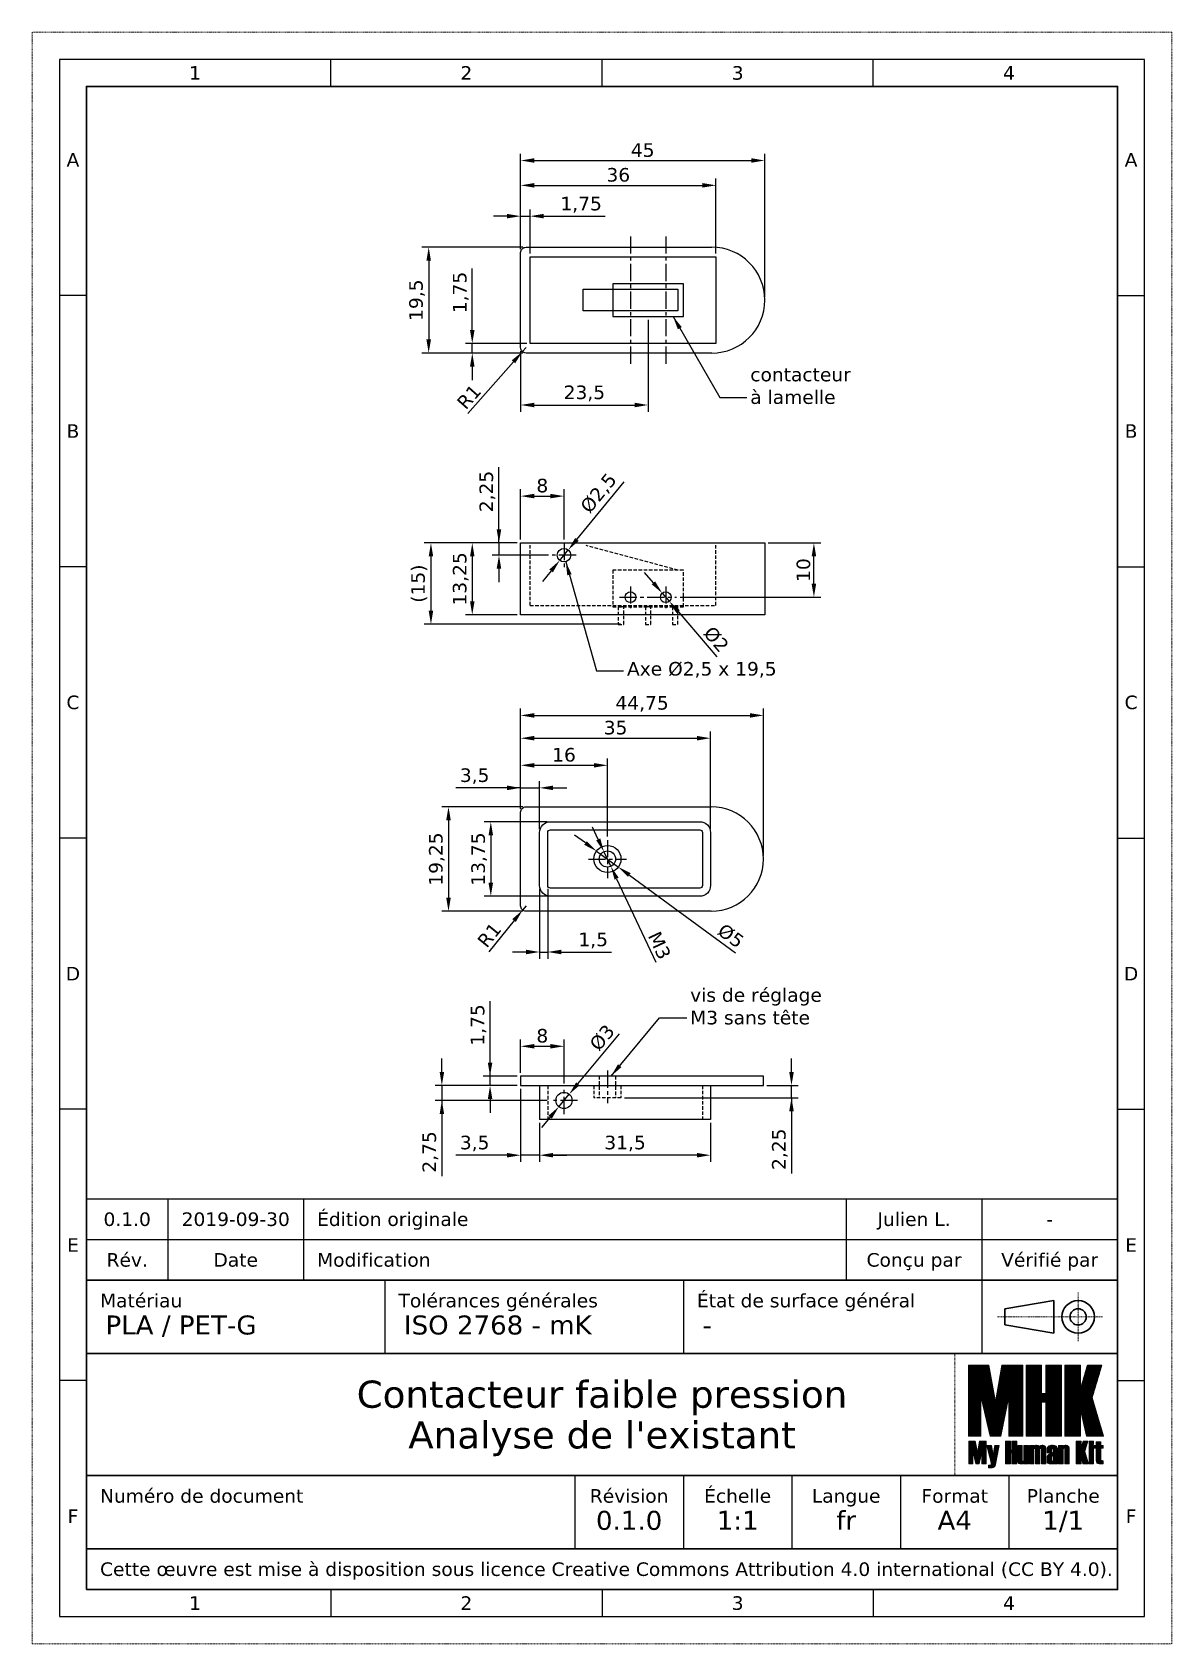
# Model space of a CAD drawing. Header units: millimetres. Extents: x 0 to 210, y 0 to 297.
import ezdxf
from ezdxf.enums import TextEntityAlignment as Align

# ---------------------------------------------------------------- set-up
doc = ezdxf.new("R2010")
doc.units = ezdxf.units.MM
doc.header["$LTSCALE"] = 0.1
for name, pattern in [('AXES', [2, 1.25, -0.25, 0.25, -0.25]), ('CENTER', [50.8, 31.75, -6.35, 6.35, -6.35]), ('HIDDEN', [9.525, 6.35, -3.175]), ('PHANTOM', [2.5, 1.25, -0.25, 0.25, -0.25, 0.25, -0.25])]:
    doc.linetypes.add(name, pattern=pattern)
for name, color, linetype in [('axe', 2, 'CENTER'), ('cache', 6, 'HIDDEN'), ('cotes', 4, 'Continuous')]:
    doc.layers.add(name, color=color, linetype=linetype)
doc.layers.add('traits_axes', color=2, linetype='AXES', lineweight=15)
doc.layers.add('traits_forts', color=4, linetype='Continuous', lineweight=30)
doc.layers.add('traits_fantomes', color=252, linetype='PHANTOM', lineweight=15, plot=False)
doc.styles.add('cotes', font='DejaVuSansMono.ttf')
doc.styles.add('DejaVu Sans', font='DejaVuSans.ttf')
doc.styles.add('DejaVu Sans Mono', font='DejaVuSansMono.ttf')
doc.dimstyles.new('ISO-25', dxfattribs={"dimtxt": 2.5, "dimasz": 2.5, "dimexe": 1.25, "dimexo": 0.625, "dimtad": 1, "dimtxsty": 'cotes', "dimcen": 0, "dimadec": 0, "dimazin": 0, "dimtfac": 1, "dimtmove": 0, "dimatfit": 3, "dimfxl": 1, "dimarcsym": 0})
pattern_1 = [(45, (-13286.8596, 13180.055), (-1.43684098, 1.43684098), [])]

msp = doc.modelspace()

# ---------------------------------------------------------------- texts
at = {"style": 'DejaVu Sans Mono'}
for s, p in [('1', (30, 289.5)), ('2', (80, 289.5)), ('3', (130, 289.5)), ('4', (180, 289.5)), ('A', (7.5, 273.5)), ('A', (202.5, 273.5)), ('B', (7.5, 223.5)), ('B', (202.5, 223.5)), ('C', (7.5, 173.5)), ('C', (202.5, 173.5)), ('D', (7.5, 123.5)), ('D', (202.5, 123.5)), ('E', (7.5, 73.5)), ('E', (202.5, 73.5)), ('F', (7.5, 23.5)), ('F', (202.5, 23.5)), ('1', (30, 7.5)), ('2', (80, 7.5)), ('3', (130, 7.5)), ('4', (180, 7.5))]:
    msp.add_text(s, height=2.5, dxfattribs=at).set_placement(p, align=Align.MIDDLE_CENTER)
for s, height, style, p in [('0.1.0', 2.5, 'DejaVu Sans Mono', (17.5, 77)), ('2019-09-30', 2.5, 'DejaVu Sans Mono', (37.5, 77)), ('Julien L.', 2.5, 'DejaVu Sans', (162.5, 77)), ('-', 2.5, 'DejaVu Sans', (187.5, 77)), ('Rév.', 2.5, 'DejaVu Sans', (17.5, 69.5)), ('Date', 2.5, 'DejaVu Sans', (37.5, 69.5)), ('Conçu par', 2.5, 'DejaVu Sans', (162.5, 69.5)), ('Vérifié par', 2.5, 'DejaVu Sans', (187.5, 69.5)), ('Contacteur faible pression', 5, 'DejaVu Sans', (105, 43.5)), ("Analyse de l'existant", 5, 'DejaVu Sans', (105, 36)), ('Révision', 2.5, 'DejaVu Sans', (110, 26)), ('Échelle', 2.5, 'DejaVu Sans', (130, 26)), ('Langue', 2.5, 'DejaVu Sans', (150, 26)), ('Format', 2.5, 'DejaVu Sans', (170, 26)), ('Planche', 2.5, 'DejaVu Sans', (190, 26)), ('0.1.0', 3.5, 'DejaVu Sans Mono', (110, 21)), ('1:1', 3.5, 'DejaVu Sans Mono', (130, 21)), ('fr', 3.5, 'DejaVu Sans Mono', (150, 21)), ('A4', 3.5, 'DejaVu Sans Mono', (170, 21)), ('1/1', 3.5, 'DejaVu Sans Mono', (190, 21))]:
    msp.add_text(s, height=height, dxfattribs=dict(style=style)).set_placement(p, align=Align.CENTER)
at = {"style": 'DejaVu Sans'}
for s, height, p in [('Édition originale', 2.5, (52.5, 77)), ('Modification', 2.5, (52.5, 69.5)), ('Matériau', 2.5, (12.5, 62)), ('Tolérances générales', 2.5, (67.5, 62)), ('État de surface général', 2.5, (122.5, 62)), ('PLA / PET-G', 3.5, (13.5, 57)), ('ISO 2768 - mK', 3.5, (68.5, 57)), ('-', 3.5, (123.5, 57)), ('Numéro de document', 2.5, (12.5, 26)), ('Cette œuvre est mise à disposition sous licence Creative Commons Attribution 4.0 international (CC BY 4.0).', 2.5, (12.5, 12.5))]:
    msp.add_text(s, height=height, dxfattribs=at).set_placement(p)
at = {"layer": 'cotes', "char_height": 2.5, "attachment_point": 7, "style": 'cotes'}
for s, insert in [('contacteur\\Pà lamelle', (132.328, 228.451)), ('{Axe %%C2,5 x 19,5}', (109.606, 178.039)), ('{vis de réglage\\PM3 sans tête}', (121.246, 114.099))]:
    msp.add_mtext(s, dxfattribs=dict(at, insert=insert))

# ---------------------------------------------------------------- blocks, each defined once
blk = doc.blocks.new('*D1')
at = {"layer": 'cotes', "color": 0, "lineweight": -2}
for p, q in [((90.38, 257.38), (71.81, 257.38)), ((73.06, 254.88), (73.06, 240.38)), ((90.38, 237.88), (71.81, 237.88))]:
    blk.add_line(p, q, dxfattribs=at)
at = {"layer": 'cotes', "color": 0}
for points in [[(73.48, 254.88), (72.64, 254.88), (73.06, 257.38)], [(72.64, 240.38), (73.48, 240.38), (73.06, 237.88)]]:
    blk.add_solid(points, dxfattribs=at)
at = {"layer": 'Defpoints', "color": 0}
for p in [(91, 257.38), (73.06, 237.88), (91, 237.88)]:
    blk.add_point(p, dxfattribs=at)
at = {"layer": 'cotes', "color": 0, "insert": (70.92, 247.62), "char_height": 2.5, "attachment_point": 5, "rotation": 90, "style": 'cotes'}
blk.add_mtext('19,5', dxfattribs=at)
blk = doc.blocks.new('*D2')
at = {"layer": 'cotes', "color": 0, "lineweight": -2}
for p, q in [((90, 257), (90, 274.61)), ((92.5, 273.36), (132.5, 273.36)), ((135, 248.25), (135, 274.61))]:
    blk.add_line(p, q, dxfattribs=at)
at = {"layer": 'cotes', "color": 0}
for points in [[(92.5, 273.78), (92.5, 272.95), (90, 273.36)], [(132.5, 272.95), (132.5, 273.78), (135, 273.36)]]:
    blk.add_solid(points, dxfattribs=at)
at = {"layer": 'Defpoints', "color": 0}
for p in [(135, 273.36), (90, 256.38), (135, 247.62)]:
    blk.add_point(p, dxfattribs=at)
at = {"layer": 'cotes', "color": 0, "insert": (112.5, 275.26), "char_height": 2.5, "attachment_point": 5, "style": 'cotes'}
blk.add_mtext('45', dxfattribs=at)
blk = doc.blocks.new('*D4')
at = {"layer": 'cotes', "color": 0, "lineweight": -2}
for p, q in [((90, 257), (90, 264.35)), ((91.75, 256.25), (91.75, 264.35)), ((87.5, 263.1), (85, 263.1)), ((90, 263.1), (91.75, 263.1)), ((94.25, 263.1), (105.57, 263.1))]:
    blk.add_line(p, q, dxfattribs=at)
at = {"layer": 'cotes', "color": 0}
for points in [[(87.5, 262.69), (87.5, 263.52), (90, 263.1)], [(94.25, 263.52), (94.25, 262.69), (91.75, 263.1)]]:
    blk.add_solid(points, dxfattribs=at)
at = {"layer": 'Defpoints', "color": 0}
for p in [(91.75, 263.1), (90, 256.38), (91.75, 255.62)]:
    blk.add_point(p, dxfattribs=at)
at = {"layer": 'cotes', "color": 0, "insert": (101.16, 265.22), "char_height": 2.5, "attachment_point": 5, "style": 'cotes'}
blk.add_mtext('1,75', dxfattribs=at)
blk = doc.blocks.new('*D5')
at = {"layer": 'cotes', "color": 0, "lineweight": -2}
for p, q in [((81.09, 242.12), (81.09, 253.45)), ((91.12, 239.62), (79.84, 239.62)), ((90.38, 237.88), (79.84, 237.88)), ((81.09, 237.88), (81.09, 239.62)), ((81.09, 235.38), (81.09, 232.88))]:
    blk.add_line(p, q, dxfattribs=at)
at = {"layer": 'cotes', "color": 0}
for points in [[(80.68, 242.12), (81.51, 242.12), (81.09, 239.62)], [(81.51, 235.38), (80.68, 235.38), (81.09, 237.88)]]:
    blk.add_solid(points, dxfattribs=at)
at = {"layer": 'Defpoints', "color": 0}
for p in [(81.09, 239.62), (91, 237.88), (91.75, 239.62)]:
    blk.add_point(p, dxfattribs=at)
at = {"layer": 'cotes', "color": 0, "insert": (78.98, 249.04), "char_height": 2.5, "attachment_point": 5, "rotation": 90, "style": 'cotes'}
blk.add_mtext('1,75', dxfattribs=at)
blk = doc.blocks.new('*D6')
at = {"layer": 'cotes', "color": 0, "lineweight": -2}
for p, q in [((90, 257), (90, 270.03)), ((92.5, 268.78), (123.5, 268.78)), ((126, 256.25), (126, 270.03))]:
    blk.add_line(p, q, dxfattribs=at)
at = {"layer": 'cotes', "color": 0}
for points in [[(92.5, 269.2), (92.5, 268.37), (90, 268.78)], [(123.5, 268.37), (123.5, 269.2), (126, 268.78)]]:
    blk.add_solid(points, dxfattribs=at)
at = {"layer": 'Defpoints', "color": 0}
for p in [(126, 268.78), (90, 256.38), (126, 255.62)]:
    blk.add_point(p, dxfattribs=at)
at = {"layer": 'cotes', "color": 0, "insert": (108, 270.7), "char_height": 2.5, "attachment_point": 5, "style": 'cotes'}
blk.add_mtext('36', dxfattribs=at)
blk = doc.blocks.new('*D7')
at = {"layer": 'cotes', "color": 0, "lineweight": -2}
for p, q in [((113.5, 244), (113.5, 227.05)), ((90, 238.25), (90, 227.05)), ((92.5, 228.3), (111, 228.3))]:
    blk.add_line(p, q, dxfattribs=at)
at = {"layer": 'cotes', "color": 0}
for points in [[(92.5, 228.72), (92.5, 227.88), (90, 228.3)], [(111, 227.88), (111, 228.72), (113.5, 228.3)]]:
    blk.add_solid(points, dxfattribs=at)
at = {"layer": 'Defpoints', "color": 0}
for p in [(113.5, 244.62), (90, 238.88), (113.5, 228.3)]:
    blk.add_point(p, dxfattribs=at)
at = {"layer": 'cotes', "color": 0, "insert": (101.75, 230.44), "char_height": 2.5, "attachment_point": 5, "style": 'cotes'}
blk.add_mtext('23,5', dxfattribs=at)
blk = doc.blocks.new('*D8')
at = {"layer": 'cotes', "color": 0, "lineweight": -2}
for p, q in [((89.38, 202.88), (79.84, 202.88)), ((81.09, 200.38), (81.09, 192.12)), ((89.38, 189.62), (79.84, 189.62))]:
    blk.add_line(p, q, dxfattribs=at)
at = {"layer": 'cotes', "color": 0}
for points in [[(81.51, 200.38), (80.68, 200.38), (81.09, 202.88)], [(80.68, 192.12), (81.51, 192.12), (81.09, 189.62)]]:
    blk.add_solid(points, dxfattribs=at)
at = {"layer": 'Defpoints', "color": 0}
for p in [(90, 202.88), (81.09, 189.62), (90, 189.62)]:
    blk.add_point(p, dxfattribs=at)
at = {"layer": 'cotes', "color": 0, "insert": (78.96, 196.25), "char_height": 2.5, "attachment_point": 5, "rotation": 90, "style": 'cotes'}
blk.add_mtext('13,25', dxfattribs=at)
blk = doc.blocks.new('*D9')
at = {"layer": 'cotes', "color": 0, "lineweight": -2}
for p, q in [((86.01, 202.88), (86.01, 216.85)), ((86.01, 205.38), (86.01, 207.88)), ((89.38, 202.88), (84.76, 202.88)), ((86.01, 202.88), (86.01, 200.62)), ((95.12, 200.62), (84.76, 200.62)), ((86.01, 198.12), (86.01, 195.62))]:
    blk.add_line(p, q, dxfattribs=at)
at = {"layer": 'cotes', "color": 0}
for points in [[(85.59, 205.38), (86.43, 205.38), (86.01, 202.88)], [(86.43, 198.12), (85.59, 198.12), (86.01, 200.62)]]:
    blk.add_solid(points, dxfattribs=at)
at = {"layer": 'Defpoints', "color": 0}
for p in [(90, 202.88), (86.01, 200.62), (95.75, 200.62)]:
    blk.add_point(p, dxfattribs=at)
at = {"layer": 'cotes', "color": 0, "insert": (83.87, 212.36), "char_height": 2.5, "attachment_point": 5, "rotation": 90, "style": 'cotes'}
blk.add_mtext('2,25', dxfattribs=at)
blk = doc.blocks.new('*D10')
at = {"layer": 'cotes', "color": 0, "lineweight": -2}
for p, q in [((90, 203.5), (90, 212.76)), ((92.5, 211.51), (95.5, 211.51)), ((98, 203.5), (98, 212.76))]:
    blk.add_line(p, q, dxfattribs=at)
at = {"layer": 'cotes', "color": 0}
for points in [[(92.5, 211.93), (92.5, 211.1), (90, 211.51)], [(95.5, 211.1), (95.5, 211.93), (98, 211.51)]]:
    blk.add_solid(points, dxfattribs=at)
at = {"layer": 'Defpoints', "color": 0}
for p in [(98, 211.51), (90, 202.88), (98, 202.88)]:
    blk.add_point(p, dxfattribs=at)
at = {"layer": 'cotes', "color": 0, "insert": (94, 213.43), "char_height": 2.5, "attachment_point": 5, "style": 'cotes'}
blk.add_mtext('8', dxfattribs=at)
blk = doc.blocks.new('*D11')
at = {"layer": 'cotes', "color": 0, "lineweight": -2}
for p, q in [((100.37, 203.53), (109.08, 214.17)), ((97.21, 199.66), (98.79, 201.59)), ((95.63, 197.72), (94.04, 195.79))]:
    blk.add_line(p, q, dxfattribs=at)
at = {"layer": 'cotes', "color": 0}
for points in [[(100.05, 203.79), (100.7, 203.26), (98.79, 201.59)], [(95.95, 197.46), (95.3, 197.99), (97.21, 199.66)]]:
    blk.add_solid(points, dxfattribs=at)
at = {"layer": 'Defpoints', "color": 0}
for p in [(97.21, 199.66), (98.79, 201.59)]:
    blk.add_point(p, dxfattribs=at)
at = {"layer": 'cotes', "color": 0, "insert": (104.48, 211.98), "char_height": 2.5, "attachment_point": 5, "rotation": 50.7203, "style": 'cotes'}
blk.add_mtext('%%c2,5', dxfattribs=at)
blk = doc.blocks.new('*D12')
at = {"layer": 'cotes', "color": 0, "lineweight": -2}
for p, q in [((135.62, 202.88), (145.3, 202.88)), ((144.05, 195.38), (144.05, 200.38)), ((119.38, 192.88), (145.3, 192.88))]:
    blk.add_line(p, q, dxfattribs=at)
at = {"layer": 'cotes', "color": 0}
for points in [[(144.47, 200.38), (143.63, 200.38), (144.05, 202.88)], [(143.63, 195.38), (144.47, 195.38), (144.05, 192.88)]]:
    blk.add_solid(points, dxfattribs=at)
at = {"layer": 'Defpoints', "color": 0}
for p in [(135, 202.88), (144.05, 202.88), (118.75, 192.88)]:
    blk.add_point(p, dxfattribs=at)
at = {"layer": 'cotes', "color": 0, "insert": (142.13, 197.88), "char_height": 2.5, "attachment_point": 5, "rotation": 90, "style": 'cotes'}
blk.add_mtext('10', dxfattribs=at)
blk = doc.blocks.new('*D13')
at = {"layer": 'cotes', "color": 0, "lineweight": -2}
for p, q in [((114.47, 195.53), (112.84, 197.43)), ((116.1, 193.63), (117.4, 192.12)), ((119.03, 190.22), (126.18, 181.88))]:
    blk.add_line(p, q, dxfattribs=at)
at = {"layer": 'cotes', "color": 0}
for points in [[(114.15, 195.26), (114.79, 195.8), (116.1, 193.63)], [(119.35, 190.49), (118.71, 189.95), (117.4, 192.12)]]:
    blk.add_solid(points, dxfattribs=at)
at = {"layer": 'Defpoints', "color": 0}
for p in [(116.1, 193.63), (117.4, 192.12)]:
    blk.add_point(p, dxfattribs=at)
at = {"layer": 'cotes', "color": 0, "insert": (126.04, 185.1), "char_height": 2.5, "attachment_point": 5, "rotation": 310.6278, "style": 'cotes'}
blk.add_mtext('%%c2', dxfattribs=at)
blk = doc.blocks.new('*D14')
at = {"layer": 'cotes', "color": 0, "lineweight": -2}
for p, q in [((94.88, 151.5), (83.26, 151.5)), ((84.51, 149), (84.51, 140.25)), ((94.88, 137.75), (83.26, 137.75))]:
    blk.add_line(p, q, dxfattribs=at)
at = {"layer": 'cotes', "color": 0}
for points in [[(84.92, 149), (84.09, 149), (84.51, 151.5)], [(84.09, 140.25), (84.92, 140.25), (84.51, 137.75)]]:
    blk.add_solid(points, dxfattribs=at)
at = {"layer": 'Defpoints', "color": 0}
for p in [(95.5, 151.5), (84.51, 137.75), (95.5, 137.75)]:
    blk.add_point(p, dxfattribs=at)
at = {"layer": 'cotes', "color": 0, "insert": (82.37, 144.62), "char_height": 2.5, "attachment_point": 5, "rotation": 90, "style": 'cotes'}
blk.add_mtext('13,75', dxfattribs=at)
blk = doc.blocks.new('*D15')
at = {"layer": 'cotes', "color": 0, "lineweight": -2}
for p, q in [((90.38, 154.25), (75.46, 154.25)), ((76.71, 151.75), (76.71, 137.5)), ((90.38, 135), (75.46, 135))]:
    blk.add_line(p, q, dxfattribs=at)
at = {"layer": 'cotes', "color": 0}
for points in [[(77.13, 151.75), (76.29, 151.75), (76.71, 154.25)], [(76.29, 137.5), (77.13, 137.5), (76.71, 135)]]:
    blk.add_solid(points, dxfattribs=at)
at = {"layer": 'Defpoints', "color": 0}
for p in [(91, 154.25), (76.71, 135), (91, 135)]:
    blk.add_point(p, dxfattribs=at)
at = {"layer": 'cotes', "color": 0, "insert": (74.57, 144.62), "char_height": 2.5, "attachment_point": 5, "rotation": 90, "style": 'cotes'}
blk.add_mtext('19,25', dxfattribs=at)
blk = doc.blocks.new('*D16')
at = {"layer": 'cotes', "color": 0, "lineweight": -2}
for p, q in [((90, 157.74), (78.06, 157.74)), ((87.5, 157.74), (85, 157.74)), ((90, 153.87), (90, 158.99)), ((90, 157.74), (93.5, 157.74)), ((93.5, 150.12), (93.5, 158.99)), ((96, 157.74), (98.5, 157.74))]:
    blk.add_line(p, q, dxfattribs=at)
at = {"layer": 'cotes', "color": 0}
for points in [[(87.5, 157.32), (87.5, 158.16), (90, 157.74)], [(96, 158.16), (96, 157.32), (93.5, 157.74)]]:
    blk.add_solid(points, dxfattribs=at)
at = {"layer": 'Defpoints', "color": 0}
for p in [(93.5, 157.74), (90, 153.25), (93.5, 149.5)]:
    blk.add_point(p, dxfattribs=at)
at = {"layer": 'cotes', "color": 0, "insert": (81.53, 159.88), "char_height": 2.5, "attachment_point": 5, "style": 'cotes'}
blk.add_mtext('3,5', dxfattribs=at)
blk = doc.blocks.new('*D17')
at = {"layer": 'cotes', "color": 0, "lineweight": -2}
for p, q in [((90, 153.87), (90, 168.14)), ((92.5, 166.89), (122.5, 166.89)), ((125, 150.12), (125, 168.14))]:
    blk.add_line(p, q, dxfattribs=at)
at = {"layer": 'cotes', "color": 0}
for points in [[(92.5, 167.31), (92.5, 166.48), (90, 166.89)], [(122.5, 166.48), (122.5, 167.31), (125, 166.89)]]:
    blk.add_solid(points, dxfattribs=at)
at = {"layer": 'Defpoints', "color": 0}
for p in [(125, 166.89), (90, 153.25), (125, 149.5)]:
    blk.add_point(p, dxfattribs=at)
at = {"layer": 'cotes', "color": 0, "insert": (107.5, 168.82), "char_height": 2.5, "attachment_point": 5, "style": 'cotes'}
blk.add_mtext('35', dxfattribs=at)
blk = doc.blocks.new('*D18')
at = {"layer": 'cotes', "color": 0, "lineweight": -2}
for p, q in [((93.5, 139.12), (93.5, 126.24)), ((95, 139.12), (95, 126.24)), ((91, 127.49), (88.5, 127.49)), ((93.5, 127.49), (95, 127.49)), ((97.5, 127.49), (106.76, 127.49))]:
    blk.add_line(p, q, dxfattribs=at)
at = {"layer": 'cotes', "color": 0}
for points in [[(91, 127.07), (91, 127.91), (93.5, 127.49)], [(97.5, 127.91), (97.5, 127.07), (95, 127.49)]]:
    blk.add_solid(points, dxfattribs=at)
at = {"layer": 'Defpoints', "color": 0}
for p in [(93.5, 139.75), (95, 139.75), (95, 127.49)]:
    blk.add_point(p, dxfattribs=at)
at = {"layer": 'cotes', "color": 0, "insert": (103.38, 129.61), "char_height": 2.5, "attachment_point": 5, "style": 'cotes'}
blk.add_mtext('1,5', dxfattribs=at)
blk = doc.blocks.new('*D19')
at = {"layer": 'cotes', "color": 0, "lineweight": -2}
for p, q in [((90, 153.87), (90, 172.34)), ((134.75, 145.25), (134.75, 172.34)), ((92.5, 171.09), (132.25, 171.09))]:
    blk.add_line(p, q, dxfattribs=at)
at = {"layer": 'cotes', "color": 0}
for points in [[(92.5, 171.51), (92.5, 170.67), (90, 171.09)], [(132.25, 170.67), (132.25, 171.51), (134.75, 171.09)]]:
    blk.add_solid(points, dxfattribs=at)
at = {"layer": 'Defpoints', "color": 0}
for p in [(134.75, 171.09), (90, 153.25), (134.75, 144.62)]:
    blk.add_point(p, dxfattribs=at)
at = {"layer": 'cotes', "color": 0, "insert": (112.38, 173.21), "char_height": 2.5, "attachment_point": 5, "style": 'cotes'}
blk.add_mtext('44,75', dxfattribs=at)
blk = doc.blocks.new('*D20')
at = {"layer": 'cotes', "color": 0, "lineweight": -2}
for p, q in [((90, 153.87), (90, 163.15)), ((92.5, 161.9), (103.5, 161.9)), ((106, 148.75), (106, 163.15))]:
    blk.add_line(p, q, dxfattribs=at)
at = {"layer": 'cotes', "color": 0}
for points in [[(92.5, 162.31), (92.5, 161.48), (90, 161.9)], [(103.5, 161.48), (103.5, 162.31), (106, 161.9)]]:
    blk.add_solid(points, dxfattribs=at)
at = {"layer": 'Defpoints', "color": 0}
for p in [(106, 161.9), (90, 153.25), (106, 148.12)]:
    blk.add_point(p, dxfattribs=at)
at = {"layer": 'cotes', "color": 0, "insert": (98, 163.82), "char_height": 2.5, "attachment_point": 5, "style": 'cotes'}
blk.add_mtext('16', dxfattribs=at)
blk = doc.blocks.new('*D21')
at = {"layer": 'cotes', "color": 0, "lineweight": -2}
for p, q in [((101.96, 147.58), (99.95, 149.05)), ((103.98, 146.1), (108.02, 143.15)), ((110.04, 141.67), (129.61, 127.35))]:
    blk.add_line(p, q, dxfattribs=at)
at = {"layer": 'cotes', "color": 0}
for points in [[(101.72, 147.24), (102.21, 147.91), (103.98, 146.1)], [(110.28, 142.01), (109.79, 141.34), (108.02, 143.15)]]:
    blk.add_solid(points, dxfattribs=at)
at = {"layer": 'Defpoints', "color": 0}
for p in [(103.98, 146.1), (108.02, 143.15)]:
    blk.add_point(p, dxfattribs=at)
at = {"layer": 'cotes', "color": 0, "insert": (128.74, 130.45), "char_height": 2.5, "attachment_point": 5, "rotation": 323.8119, "style": 'cotes'}
blk.add_mtext('%%c5', dxfattribs=at)
blk = doc.blocks.new('*D22')
at = {"layer": 'cotes', "color": 0, "lineweight": -2}
for p, q in [((104.3, 148.25), (103.24, 150.51)), ((105.36, 145.98), (106.64, 143.27)), ((107.7, 141), (114.91, 125.63))]:
    blk.add_line(p, q, dxfattribs=at)
at = {"layer": 'cotes', "color": 0}
for points in [[(103.92, 148.07), (104.68, 148.42), (105.36, 145.98)], [(108.08, 141.18), (107.32, 140.83), (106.64, 143.27)]]:
    blk.add_solid(points, dxfattribs=at)
at = {"layer": 'Defpoints', "color": 0}
for p in [(105.36, 145.98), (106.64, 143.27)]:
    blk.add_point(p, dxfattribs=at)
at = {"layer": 'cotes', "color": 0, "insert": (115.59, 128.7), "char_height": 2.5, "attachment_point": 5, "rotation": 295.1269, "style": 'cotes'}
blk.add_mtext('M3', dxfattribs=at)
blk = doc.blocks.new('*D23')
at = {"layer": 'cotes', "color": 0, "lineweight": -2}
for p, q in [((91, 238.88), (90.34, 238.13)), ((88.68, 236.26), (80.25, 226.74))]:
    blk.add_line(p, q, dxfattribs=at)
at = {"layer": 'cotes', "color": 0}
blk.add_solid([(88.99, 235.98), (88.37, 236.53), (90.34, 238.13)], dxfattribs=at)
at = {"layer": 'Defpoints', "color": 0}
for p in [(90.34, 238.13), (91, 238.88)]:
    blk.add_point(p, dxfattribs=at)
at = {"layer": 'cotes', "color": 0, "insert": (80.47, 229.82), "char_height": 2.5, "attachment_point": 5, "rotation": 48.4647, "style": 'cotes'}
blk.add_mtext('R1', dxfattribs=at)
blk = doc.blocks.new('*D24')
at = {"layer": 'cotes', "color": 0, "lineweight": -2}
for p, q in [((91, 136), (90.37, 135.22)), ((88.79, 133.28), (84.13, 127.55))]:
    blk.add_line(p, q, dxfattribs=at)
at = {"layer": 'cotes', "color": 0}
blk.add_solid([(89.12, 133.02), (88.47, 133.55), (90.37, 135.22)], dxfattribs=at)
at = {"layer": 'Defpoints', "color": 0}
for p in [(90.37, 135.22), (91, 136)]:
    blk.add_point(p, dxfattribs=at)
at = {"layer": 'cotes', "color": 0, "insert": (84.22, 130.63), "char_height": 2.5, "attachment_point": 5, "rotation": 50.921, "style": 'cotes'}
blk.add_mtext('R1', dxfattribs=at)
blk = doc.blocks.new('*D25')
at = {"layer": 'cotes', "color": 0, "lineweight": -2}
for p, q in [((75.49, 105.38), (75.49, 107.88)), ((89.38, 102.88), (74.24, 102.88)), ((75.49, 102.88), (75.49, 100.12)), ((94.88, 100.12), (74.24, 100.12)), ((75.49, 100.12), (75.49, 86.15)), ((75.49, 97.62), (75.49, 95.12))]:
    blk.add_line(p, q, dxfattribs=at)
at = {"layer": 'cotes', "color": 0}
for points in [[(75.08, 105.38), (75.91, 105.38), (75.49, 102.88)], [(75.91, 97.62), (75.08, 97.62), (75.49, 100.12)]]:
    blk.add_solid(points, dxfattribs=at)
at = {"layer": 'Defpoints', "color": 0}
for p in [(90, 102.88), (75.49, 100.12), (95.5, 100.12)]:
    blk.add_point(p, dxfattribs=at)
at = {"layer": 'cotes', "color": 0, "insert": (73.36, 90.64), "char_height": 2.5, "attachment_point": 5, "rotation": 90, "style": 'cotes'}
blk.add_mtext('2,75', dxfattribs=at)
blk = doc.blocks.new('*D26')
at = {"layer": 'cotes', "color": 0, "lineweight": -2}
for p, q in [((84.37, 104.62), (84.37, 118.45)), ((84.37, 107.12), (84.37, 109.62)), ((89.38, 104.62), (83.12, 104.62)), ((84.37, 102.88), (84.37, 104.62)), ((89.38, 102.88), (83.12, 102.88)), ((84.37, 100.38), (84.37, 97.87))]:
    blk.add_line(p, q, dxfattribs=at)
at = {"layer": 'cotes', "color": 0}
for points in [[(83.96, 107.12), (84.79, 107.12), (84.37, 104.62)], [(84.79, 100.38), (83.96, 100.38), (84.37, 102.88)]]:
    blk.add_solid(points, dxfattribs=at)
at = {"layer": 'Defpoints', "color": 0}
for p in [(84.37, 104.62), (90, 104.62), (90, 102.88)]:
    blk.add_point(p, dxfattribs=at)
at = {"layer": 'cotes', "color": 0, "insert": (82.26, 114.04), "char_height": 2.5, "attachment_point": 5, "rotation": 90, "style": 'cotes'}
blk.add_mtext('1,75', dxfattribs=at)
blk = doc.blocks.new('*D27')
at = {"layer": 'cotes', "color": 0, "lineweight": -2}
for p, q in [((90, 105.25), (90, 111.36)), ((92.5, 110.11), (95.5, 110.11)), ((98, 103.25), (98, 111.36))]:
    blk.add_line(p, q, dxfattribs=at)
at = {"layer": 'cotes', "color": 0}
for points in [[(92.5, 110.53), (92.5, 109.7), (90, 110.11)], [(95.5, 109.7), (95.5, 110.53), (98, 110.11)]]:
    blk.add_solid(points, dxfattribs=at)
at = {"layer": 'Defpoints', "color": 0}
for p in [(98, 110.11), (90, 104.62), (98, 102.62)]:
    blk.add_point(p, dxfattribs=at)
at = {"layer": 'cotes', "color": 0, "insert": (94, 112.04), "char_height": 2.5, "attachment_point": 5, "style": 'cotes'}
blk.add_mtext('8', dxfattribs=at)
blk = doc.blocks.new('*D28')
at = {"layer": 'cotes', "color": 0, "lineweight": -2}
for p, q in [((90, 102.25), (90, 88.79)), ((93.5, 96), (93.5, 88.79)), ((87.5, 90.04), (78.06, 90.04)), ((93.5, 90.04), (90, 90.04)), ((96, 90.04), (98.5, 90.04))]:
    blk.add_line(p, q, dxfattribs=at)
at = {"layer": 'cotes', "color": 0}
for points in [[(87.5, 89.62), (87.5, 90.46), (90, 90.04)], [(96, 90.46), (96, 89.62), (93.5, 90.04)]]:
    blk.add_solid(points, dxfattribs=at)
at = {"layer": 'Defpoints', "color": 0}
for p in [(90, 102.88), (93.5, 96.62), (90, 90.04)]:
    blk.add_point(p, dxfattribs=at)
at = {"layer": 'cotes', "color": 0, "insert": (81.53, 92.18), "char_height": 2.5, "attachment_point": 5, "style": 'cotes'}
blk.add_mtext('3,5', dxfattribs=at)
blk = doc.blocks.new('*D29')
at = {"layer": 'cotes', "color": 0, "lineweight": -2}
for p, q in [((93.5, 96), (93.5, 88.79)), ((125, 96), (125, 88.79)), ((122.5, 90.04), (96, 90.04))]:
    blk.add_line(p, q, dxfattribs=at)
at = {"layer": 'cotes', "color": 0}
for points in [[(96, 90.46), (96, 89.62), (93.5, 90.04)], [(122.5, 89.62), (122.5, 90.46), (125, 90.04)]]:
    blk.add_solid(points, dxfattribs=at)
at = {"layer": 'Defpoints', "color": 0}
for p in [(93.5, 96.62), (125, 96.62), (93.5, 90.04)]:
    blk.add_point(p, dxfattribs=at)
at = {"layer": 'cotes', "color": 0, "insert": (109.25, 92.18), "char_height": 2.5, "attachment_point": 5, "style": 'cotes'}
blk.add_mtext('31,5', dxfattribs=at)
blk = doc.blocks.new('*D30')
at = {"layer": 'cotes', "color": 0, "lineweight": -2}
for p, q in [((100.56, 103.2), (108.2, 112.39)), ((97.04, 98.97), (98.96, 101.28)), ((95.44, 97.05), (93.84, 95.13))]:
    blk.add_line(p, q, dxfattribs=at)
at = {"layer": 'cotes', "color": 0}
for points in [[(100.24, 103.47), (100.88, 102.93), (98.96, 101.28)], [(95.76, 96.78), (95.12, 97.32), (97.04, 98.97)]]:
    blk.add_solid(points, dxfattribs=at)
at = {"layer": 'Defpoints', "color": 0}
for p in [(98.96, 101.28), (97.04, 98.97)]:
    blk.add_point(p, dxfattribs=at)
at = {"layer": 'cotes', "color": 0, "insert": (105.04, 111.7), "char_height": 2.5, "attachment_point": 5, "rotation": 50.2523, "style": 'cotes'}
blk.add_mtext('%%c3', dxfattribs=at)
blk = doc.blocks.new('*D31')
at = {"layer": 'cotes', "color": 0, "lineweight": -2}
for p, q in [((139.92, 105.38), (139.92, 107.88)), ((135.38, 102.88), (141.17, 102.88)), ((139.92, 100.62), (139.92, 102.88)), ((109.12, 100.62), (141.17, 100.62)), ((139.92, 100.62), (139.92, 86.65)), ((139.92, 98.12), (139.92, 95.62))]:
    blk.add_line(p, q, dxfattribs=at)
at = {"layer": 'cotes', "color": 0}
for points in [[(139.5, 105.38), (140.34, 105.38), (139.92, 102.88)], [(140.34, 98.12), (139.5, 98.12), (139.92, 100.62)]]:
    blk.add_solid(points, dxfattribs=at)
at = {"layer": 'Defpoints', "color": 0}
for p in [(134.75, 102.88), (139.92, 102.88), (108.5, 100.62)]:
    blk.add_point(p, dxfattribs=at)
at = {"layer": 'cotes', "color": 0, "insert": (137.78, 91.14), "char_height": 2.5, "attachment_point": 5, "rotation": 90, "style": 'cotes'}
blk.add_mtext('2,25', dxfattribs=at)
blk = doc.blocks.new('A$C1864972283')
at = {"lineweight": 0, "true_color": 0xff6b40}
h = blk.add_hatch(dxfattribs=at)
h.set_pattern_fill('ANSI31', color=11, scale=0.64, style=0)
h.set_pattern_definition(pattern_1)
h.paths.add_polyline_path([(-745, 310), (-854, 310), (-854, 623), (-918, 310), (-1002, 310), (-1075, 623), (-1075, 310), (-1171, 310), (-1171, 867), (-1013, 867), (-958, 579), (-909, 867), (-745, 867)])
h.paths.add_polyline_path([(-441, 310), (-563, 310), (-563, 578), (-597, 578), (-597, 310), (-719, 310), (-719, 867), (-597, 867), (-597, 645), (-563, 645), (-563, 867), (-441, 867)])
h.paths.add_polyline_path([(-109, 310), (-244, 310), (-291, 517), (-291, 310), (-413, 310), (-413, 867), (-291, 867), (-291, 682), (-237, 867), (-124, 867), (-199, 613)])
h.paths.add_polyline_path([(-189, 245), (-224, 245), (-224, 270), (-189, 270)])
at = {"lineweight": 0, "true_color": 0x3d6999}
h = blk.add_hatch(dxfattribs=at)
h.set_pattern_fill('ANSI31', color=147, scale=0.64, style=0)
h.set_pattern_definition(pattern_1)
h.paths.add_polyline_path([(-1032, 93), (-1067, 93), (-1067, 192), (-1088, 93), (-1114, 93), (-1138, 192), (-1138, 93), (-1168, 93), (-1168, 270), (-1118, 270), (-1100, 178), (-1085, 270), (-1032, 270)])
h.paths.add_polyline_path([(-792, 93), (-831, 93), (-831, 178), (-842, 178), (-842, 93), (-881, 93), (-881, 270), (-842, 270), (-842, 199), (-831, 199), (-831, 270), (-792, 270)])
h.paths.add_polyline_path([(-506, 119), (-506, 119)])
h.paths.add_polyline_path([(-229, 93), (-272, 93), (-287, 159), (-287, 93), (-326, 93), (-326, 270), (-287, 270), (-287, 211), (-270, 270), (-234, 270), (-258, 189)])
h.paths.add_polyline_path([(-189, 93), (-224, 93), (-224, 237), (-189, 237)])
edge = h.paths.add_edge_path()
edge.add_spline(control_points=[(-958, 93), (-961, 79), (-965, 70), (-969, 67)], knot_values=[0, 0, 0, 0, 1, 1, 1, 1], degree=3, periodic=0)
edge.add_spline(control_points=[(-969, 67), (-974, 64), (-981, 62), (-989, 62)], knot_values=[0, 0, 0, 0, 1, 1, 1, 1], degree=3, periodic=0)
edge.add_line((-931, 237), (-958, 93))
edge.add_line((-989, 62), (-1014, 62))
edge.add_line((-1014, 62), (-1014, 81))
edge.add_spline(control_points=[(-1014, 81), (-1005, 81), (-999, 82), (-997, 83)], knot_values=[0, 0, 0, 0, 1, 1, 1, 1], degree=3, periodic=0)
edge.add_spline(control_points=[(-997, 83), (-995, 84), (-993, 86), (-993, 91)], knot_values=[0, 0, 0, 0, 1, 1, 1, 1], degree=3, periodic=0)
edge.add_spline(control_points=[(-993, 91), (-993, 95), (-998, 119), (-1009, 161)], knot_values=[0, 0, 0, 0, 1, 1, 1, 1], degree=3, periodic=0)
edge.add_line((-1009, 161), (-1027, 237))
edge.add_line((-1027, 237), (-992, 237))
edge.add_line((-992, 237), (-977, 160))
edge.add_line((-977, 160), (-965, 237))
edge.add_line((-965, 237), (-931, 237))
edge = h.paths.add_edge_path()
edge.add_spline(control_points=[(-736, 97), (-741, 93), (-748, 91), (-758, 91)], knot_values=[0, 0, 0, 0, 1, 1, 1, 1], degree=3, periodic=0)
edge.add_spline(control_points=[(-758, 91), (-765, 91), (-771, 92), (-776, 96)], knot_values=[0, 0, 0, 0, 1, 1, 1, 1], degree=3, periodic=0)
edge.add_spline(control_points=[(-776, 96), (-781, 100), (-784, 105), (-784, 110)], knot_values=[0, 0, 0, 0, 1, 1, 1, 1], degree=3, periodic=0)
edge.add_line((-701, 93), (-736, 93))
edge.add_line((-736, 93), (-736, 97))
edge.add_line((-784, 110), (-784, 237))
edge.add_line((-784, 237), (-749, 237))
edge.add_line((-749, 237), (-749, 119))
edge.add_spline(control_points=[(-749, 119), (-749, 115), (-747, 113), (-742, 113)], knot_values=[0, 0, 0, 0, 1, 1, 1, 1], degree=3, periodic=0)
edge.add_spline(control_points=[(-742, 113), (-738, 113), (-736, 115), (-736, 119)], knot_values=[0, 0, 0, 0, 1, 1, 1, 1], degree=3, periodic=0)
edge.add_line((-736, 119), (-736, 237))
edge.add_line((-736, 237), (-701, 237))
edge.add_line((-701, 237), (-701, 93))
edge = h.paths.add_edge_path()
edge.add_spline(control_points=[(-598, 208), (-598, 212), (-600, 214), (-604, 214)], knot_values=[0, 0, 0, 0, 1, 1, 1, 1], degree=3, periodic=0)
edge.add_spline(control_points=[(-604, 214), (-608, 214), (-610, 212), (-610, 208)], knot_values=[0, 0, 0, 0, 1, 1, 1, 1], degree=3, periodic=0)
edge.add_line((-563, 93), (-598, 93))
edge.add_line((-598, 93), (-598, 208))
edge.add_line((-610, 208), (-610, 93))
edge.add_line((-610, 93), (-646, 93))
edge.add_line((-646, 93), (-646, 208))
edge.add_spline(control_points=[(-646, 208), (-646, 212), (-648, 214), (-652, 214)], knot_values=[0, 0, 0, 0, 1, 1, 1, 1], degree=3, periodic=0)
edge.add_spline(control_points=[(-652, 214), (-656, 214), (-658, 212), (-658, 208)], knot_values=[0, 0, 0, 0, 1, 1, 1, 1], degree=3, periodic=0)
edge.add_line((-658, 208), (-658, 93))
edge.add_line((-658, 93), (-693, 93))
edge.add_line((-693, 93), (-693, 237))
edge.add_line((-693, 237), (-658, 237))
edge.add_line((-658, 237), (-658, 231))
edge.add_spline(control_points=[(-658, 231), (-653, 236), (-646, 238), (-636, 238)], knot_values=[0, 0, 0, 0, 1, 1, 1, 1], degree=3, periodic=0)
edge.add_spline(control_points=[(-636, 238), (-628, 238), (-620, 234), (-614, 228)], knot_values=[0, 0, 0, 0, 1, 1, 1, 1], degree=3, periodic=0)
edge.add_spline(control_points=[(-614, 228), (-607, 234), (-599, 238), (-588, 238)], knot_values=[0, 0, 0, 0, 1, 1, 1, 1], degree=3, periodic=0)
edge.add_spline(control_points=[(-588, 238), (-582, 238), (-576, 236), (-571, 232)], knot_values=[0, 0, 0, 0, 1, 1, 1, 1], degree=3, periodic=0)
edge.add_spline(control_points=[(-571, 232), (-566, 228), (-563, 223), (-563, 217)], knot_values=[0, 0, 0, 0, 1, 1, 1, 1], degree=3, periodic=0)
edge.add_line((-563, 217), (-563, 93))
edge = h.paths.add_edge_path()
edge.add_spline(control_points=[(-502, 98), (-505, 93), (-512, 91), (-525, 91)], knot_values=[0, 0, 0, 0, 1, 1, 1, 1], degree=3, periodic=0)
edge.add_spline(control_points=[(-525, 91), (-544, 91), (-554, 98), (-554, 113)], knot_values=[0, 0, 0, 0, 1, 1, 1, 1], degree=3, periodic=0)
edge.add_line((-471, 93), (-502, 93))
edge.add_line((-502, 93), (-502, 98))
edge.add_line((-554, 113), (-554, 142))
edge.add_spline(control_points=[(-554, 142), (-554, 148), (-552, 154), (-547, 159)], knot_values=[0, 0, 0, 0, 1, 1, 1, 1], degree=3, periodic=0)
edge.add_spline(control_points=[(-547, 159), (-542, 164), (-533, 170), (-519, 177)], knot_values=[0, 0, 0, 0, 1, 1, 1, 1], degree=3, periodic=0)
edge.add_spline(control_points=[(-519, 177), (-510, 181), (-506, 184), (-506, 187)], knot_values=[0, 0, 0, 0, 1, 1, 1, 1], degree=3, periodic=0)
edge.add_line((-506, 187), (-506, 208))
edge.add_spline(control_points=[(-506, 208), (-506, 213), (-508, 215), (-512, 215)], knot_values=[0, 0, 0, 0, 1, 1, 1, 1], degree=3, periodic=0)
edge.add_spline(control_points=[(-512, 215), (-517, 215), (-519, 209), (-519, 198)], knot_values=[0, 0, 0, 0, 1, 1, 1, 1], degree=3, periodic=0)
edge.add_spline(control_points=[(-519, 198), (-519, 196), (-519, 193), (-519, 189)], knot_values=[0, 0, 0, 0, 1, 1, 1, 1], degree=3, periodic=0)
edge.add_spline(control_points=[(-519, 189), (-519, 185), (-519, 182), (-519, 180)], knot_values=[0, 0, 0, 0, 1, 1, 1, 1], degree=3, periodic=0)
edge.add_line((-519, 180), (-553, 180))
edge.add_line((-553, 180), (-553, 208))
edge.add_spline(control_points=[(-553, 208), (-553, 228), (-539, 238), (-510, 238)], knot_values=[0, 0, 0, 0, 1, 1, 1, 1], degree=3, periodic=0)
edge.add_spline(control_points=[(-510, 238), (-484, 238), (-471, 227), (-471, 207)], knot_values=[0, 0, 0, 0, 1, 1, 1, 1], degree=3, periodic=0)
edge.add_line((-471, 207), (-471, 93))
edge = h.paths.add_edge_path()
edge.add_spline(control_points=[(-506, 157), (-514, 155), (-519, 151), (-519, 146)], knot_values=[0, 0, 0, 0, 1, 1, 1, 1], degree=3, periodic=0)
edge.add_line((-506, 119), (-506, 157))
edge.add_spline(control_points=[(-512, 113), (-508, 113), (-506, 115), (-506, 119)], knot_values=[0, 0, 0, 0, 1, 1, 1, 1], degree=3, periodic=0)
edge.add_spline(control_points=[(-519, 119), (-519, 115), (-516, 113), (-512, 113)], knot_values=[0, 0, 0, 0, 1, 1, 1, 1], degree=3, periodic=0)
edge.add_line((-519, 146), (-519, 119))
edge = h.paths.add_edge_path()
edge.add_spline(control_points=[(-415, 208), (-415, 213), (-417, 215), (-421, 215)], knot_values=[0, 0, 0, 0, 1, 1, 1, 1], degree=3, periodic=0)
edge.add_spline(control_points=[(-421, 215), (-425, 215), (-427, 213), (-427, 208)], knot_values=[0, 0, 0, 0, 1, 1, 1, 1], degree=3, periodic=0)
edge.add_line((-380, 93), (-415, 93))
edge.add_line((-415, 93), (-415, 208))
edge.add_line((-427, 208), (-427, 93))
edge.add_line((-427, 93), (-463, 93))
edge.add_line((-463, 93), (-463, 237))
edge.add_line((-463, 237), (-427, 237))
edge.add_line((-427, 237), (-427, 232))
edge.add_spline(control_points=[(-427, 232), (-423, 236), (-415, 238), (-405, 238)], knot_values=[0, 0, 0, 0, 1, 1, 1, 1], degree=3, periodic=0)
edge.add_spline(control_points=[(-405, 238), (-399, 238), (-393, 236), (-388, 232)], knot_values=[0, 0, 0, 0, 1, 1, 1, 1], degree=3, periodic=0)
edge.add_spline(control_points=[(-388, 232), (-382, 229), (-380, 224), (-380, 217)], knot_values=[0, 0, 0, 0, 1, 1, 1, 1], degree=3, periodic=0)
edge.add_line((-380, 217), (-380, 93))
edge = h.paths.add_edge_path()
edge.add_spline(control_points=[(-134, 93), (-150, 93), (-160, 95), (-163, 100)], knot_values=[0, 0, 0, 0, 1, 1, 1, 1], degree=3, periodic=0)
edge.add_spline(control_points=[(-163, 100), (-166, 104), (-167, 114), (-167, 127)], knot_values=[0, 0, 0, 0, 1, 1, 1, 1], degree=3, periodic=0)
edge.add_line((-112, 93), (-134, 93))
edge.add_line((-167, 127), (-167, 215))
edge.add_line((-167, 215), (-183, 215))
edge.add_line((-183, 215), (-183, 237))
edge.add_line((-183, 237), (-167, 237))
edge.add_line((-167, 237), (-167, 266))
edge.add_line((-167, 266), (-132, 266))
edge.add_line((-132, 266), (-132, 237))
edge.add_line((-132, 237), (-113, 237))
edge.add_line((-113, 237), (-113, 215))
edge.add_line((-113, 215), (-132, 215))
edge.add_line((-132, 215), (-132, 128))
edge.add_spline(control_points=[(-132, 128), (-132, 123), (-131, 121), (-128, 119)], knot_values=[0, 0, 0, 0, 1, 1, 1, 1], degree=3, periodic=0)
edge.add_spline(control_points=[(-128, 119), (-126, 118), (-120, 117), (-112, 117)], knot_values=[0, 0, 0, 0, 1, 1, 1, 1], degree=3, periodic=0)
edge.add_line((-112, 117), (-112, 93))
at = {"color": 11, "lineweight": 0, "true_color": 0xff6b40}
for points in [[(-745, 310), (-854, 310), (-854, 623), (-918, 310), (-1002, 310), (-1075, 623), (-1075, 310), (-1171, 310), (-1171, 867), (-1013, 867), (-958, 579), (-909, 867), (-745, 867)], [(-441, 310), (-563, 310), (-563, 578), (-597, 578), (-597, 310), (-719, 310), (-719, 867), (-597, 867), (-597, 645), (-563, 645), (-563, 867), (-441, 867)], [(-109, 310), (-244, 310), (-291, 517), (-291, 310), (-413, 310), (-413, 867), (-291, 867), (-291, 682), (-237, 867), (-124, 867), (-199, 613)], [(-189, 245), (-224, 245), (-224, 270), (-189, 270)]]:
    blk.add_lwpolyline(points, close=True, dxfattribs=at)
at = {"color": 147, "lineweight": 0, "true_color": 0x3d6999}
for points in [[(-1032, 93), (-1067, 93), (-1067, 192), (-1088, 93), (-1114, 93), (-1138, 192), (-1138, 93), (-1168, 93), (-1168, 270), (-1118, 270), (-1100, 178), (-1085, 270), (-1032, 270)], [(-792, 93), (-831, 93), (-831, 178), (-842, 178), (-842, 93), (-881, 93), (-881, 270), (-842, 270), (-842, 199), (-831, 199), (-831, 270), (-792, 270)], [(-229, 93), (-272, 93), (-287, 159), (-287, 93), (-326, 93), (-326, 270), (-287, 270), (-287, 211), (-270, 270), (-234, 270), (-258, 189)], [(-189, 93), (-224, 93), (-224, 237), (-189, 237)], [(-506, 119), (-506, 119)]]:
    blk.add_lwpolyline(points, close=True, dxfattribs=at)
for points in [[(-167, 127), (-167, 215), (-183, 215), (-183, 237), (-167, 237), (-167, 266), (-132, 266), (-132, 237), (-113, 237), (-113, 215), (-132, 215), (-132, 128)], [(-1009, 161), (-1027, 237), (-992, 237), (-977, 160), (-965, 237), (-931, 237)], [(-931, 237), (-958, 93)], [(-784, 110), (-784, 237), (-749, 237), (-749, 119)], [(-736, 119), (-736, 237), (-701, 237), (-701, 93)], [(-658, 208), (-658, 93), (-693, 93), (-693, 237), (-658, 237), (-658, 231)], [(-610, 208), (-610, 93), (-646, 93), (-646, 208)], [(-563, 93), (-598, 93), (-598, 208)], [(-563, 217), (-563, 93)], [(-554, 113), (-554, 142)], [(-519, 180), (-553, 180), (-553, 208)], [(-519, 146), (-519, 119)], [(-506, 187), (-506, 208)], [(-506, 119), (-506, 157)], [(-471, 207), (-471, 93)], [(-427, 208), (-427, 93), (-463, 93), (-463, 237), (-427, 237), (-427, 232)], [(-380, 93), (-415, 93), (-415, 208)], [(-380, 217), (-380, 93)], [(-989, 62), (-1014, 62), (-1014, 81)], [(-701, 93), (-736, 93), (-736, 97)], [(-471, 93), (-502, 93), (-502, 98)], [(-112, 93), (-134, 93)], [(-112, 117), (-112, 93)]]:
    blk.add_lwpolyline(points, dxfattribs=at)
for points in [[(-993, 91), (-993, 95), (-998, 119), (-1009, 161)], [(-658, 231), (-653, 236), (-646, 238), (-636, 238)], [(-652, 214), (-656, 214), (-658, 212), (-658, 208)], [(-646, 208), (-646, 212), (-648, 214), (-652, 214)], [(-636, 238), (-628, 238), (-620, 234), (-614, 228)], [(-614, 228), (-607, 234), (-599, 238), (-588, 238)], [(-604, 214), (-608, 214), (-610, 212), (-610, 208)], [(-598, 208), (-598, 212), (-600, 214), (-604, 214)], [(-588, 238), (-582, 238), (-576, 236), (-571, 232)], [(-571, 232), (-566, 228), (-563, 223), (-563, 217)], [(-554, 142), (-554, 148), (-552, 154), (-547, 159)], [(-553, 208), (-553, 228), (-539, 238), (-510, 238)], [(-547, 159), (-542, 164), (-533, 170), (-519, 177)], [(-512, 215), (-517, 215), (-519, 209), (-519, 198)], [(-519, 198), (-519, 196), (-519, 193), (-519, 189)], [(-519, 189), (-519, 185), (-519, 182), (-519, 180)], [(-519, 177), (-510, 181), (-506, 184), (-506, 187)], [(-506, 157), (-514, 155), (-519, 151), (-519, 146)], [(-506, 208), (-506, 213), (-508, 215), (-512, 215)], [(-510, 238), (-484, 238), (-471, 227), (-471, 207)], [(-427, 232), (-423, 236), (-415, 238), (-405, 238)], [(-421, 215), (-425, 215), (-427, 213), (-427, 208)], [(-415, 208), (-415, 213), (-417, 215), (-421, 215)], [(-405, 238), (-399, 238), (-393, 236), (-388, 232)], [(-388, 232), (-382, 229), (-380, 224), (-380, 217)], [(-163, 100), (-166, 104), (-167, 114), (-167, 127)], [(-132, 128), (-132, 123), (-131, 121), (-128, 119)], [(-1014, 81), (-1005, 81), (-999, 82), (-997, 83)], [(-997, 83), (-995, 84), (-993, 86), (-993, 91)], [(-969, 67), (-974, 64), (-981, 62), (-989, 62)], [(-958, 93), (-961, 79), (-965, 70), (-969, 67)], [(-776, 96), (-781, 100), (-784, 105), (-784, 110)], [(-758, 91), (-765, 91), (-771, 92), (-776, 96)], [(-736, 97), (-741, 93), (-748, 91), (-758, 91)], [(-749, 119), (-749, 115), (-747, 113), (-742, 113)], [(-742, 113), (-738, 113), (-736, 115), (-736, 119)], [(-525, 91), (-544, 91), (-554, 98), (-554, 113)], [(-502, 98), (-505, 93), (-512, 91), (-525, 91)], [(-519, 119), (-519, 115), (-516, 113), (-512, 113)], [(-512, 113), (-508, 113), (-506, 115), (-506, 119)], [(-134, 93), (-150, 93), (-160, 95), (-163, 100)], [(-128, 119), (-126, 118), (-120, 117), (-112, 117)]]:
    blk.add_open_spline(points, degree=3, dxfattribs=at)
at = {"layer": 'traits_fantomes'}
blk.add_lwpolyline([(-1280, 0), (-1280, 960), (0, 960), (0, 0)], close=True, dxfattribs=at)
blk = doc.blocks.new('*D33')
at = {"layer": 'cotes', "color": 0, "lineweight": -2}
for p, q in [((89.38, 202.88), (72.23, 202.88)), ((73.48, 200.38), (73.48, 190.38)), ((108.38, 187.88), (72.23, 187.88))]:
    blk.add_line(p, q, dxfattribs=at)
at = {"layer": 'cotes', "color": 0}
for points in [[(73.89, 200.38), (73.06, 200.38), (73.48, 202.88)], [(73.06, 190.38), (73.89, 190.38), (73.48, 187.88)]]:
    blk.add_solid(points, dxfattribs=at)
at = {"layer": 'Defpoints', "color": 0}
for p in [(90, 202.88), (73.48, 187.88), (109, 187.88)]:
    blk.add_point(p, dxfattribs=at)
at = {"layer": 'cotes', "color": 0, "insert": (71.32, 195.38), "char_height": 2.5, "attachment_point": 5, "rotation": 90, "style": 'cotes'}
blk.add_mtext('(15)', dxfattribs=at)

# ---------------------------------------------------------------- dimensions: what is measured, and where the dimension line sits
at = {"layer": 'cotes'}
for base, p1, p2, picture, middle in [((135, 273.364), (90, 256.375), (135, 247.625), '*D2', (112.5, 273.364)), ((126, 268.782), (90, 256.375), (126, 255.625), '*D6', (108, 268.782)), ((134.75, 171.091), (90, 153.25), (134.75, 144.625), '*D19', (112.375, 171.091)), ((125, 166.894), (90, 153.25), (125, 149.5), '*D17', (107.5, 166.894)), ((106, 161.897), (90, 153.25), (106, 148.125), '*D20', (98, 161.897)), ((93.5, 157.739), (90, 153.25), (93.5, 149.5), '*D16', (81.53, 157.739))]:
    dim = msp.add_linear_dim(base=base, p1=p1, p2=p2, dimstyle='ISO-25', dxfattribs=at)
    dim.commit()
    dim.dimension.update_dxf_attribs({"geometry": picture, "text_midpoint": middle, "dimtype": 160})
for base, p1, p2, picture, middle in [((91.75, 263.103), (90, 256.375), (91.75, 255.625), '*D4', (101.161, 265.218)), ((113.5, 228.299), (90, 238.875), (113.5, 244.625), '*D7', (101.75, 230.437)), ((98, 211.513), (90, 202.875), (98, 202.875), '*D10', (94, 213.435)), ((95, 127.49), (93.5, 139.75), (95, 139.75), '*D18', (103.379, 129.606)), ((98, 110.114), (90, 104.625), (98, 102.625), '*D27', (94, 112.036)), ((90, 90.039), (93.5, 96.625), (90, 102.875), '*D28', (81.53, 92.177)), ((93.5, 90.039), (125, 96.625), (93.5, 96.625), '*D29', (109.25, 92.177))]:
    dim = msp.add_linear_dim(base=base, p1=p1, p2=p2, dimstyle='ISO-25', dxfattribs=at)
    dim.commit()
    dim.dimension.update_dxf_attribs({"geometry": picture, "text_midpoint": middle})
for base, p1, p2, angle, picture, middle, dimtype in [((73.061, 237.875), (91, 257.375), (91, 237.875), 270, '*D1', (73.061, 247.625), 161), ((86.008, 200.625), (90, 202.875), (95.75, 200.625), 90, '*D9', (86.008, 212.365), 160), ((84.373, 104.625), (90, 102.875), (90, 104.625), 90, '*D26', (84.373, 114.036), 160), ((75.493, 100.125), (90, 102.875), (95.5, 100.125), 90, '*D25', (75.493, 90.635), 160), ((139.919, 102.875), (108.5, 100.625), (134.75, 102.875), 90, '*D31', (139.919, 91.135), 160)]:
    dim = msp.add_linear_dim(base=base, p1=p1, p2=p2, angle=angle, dimstyle='ISO-25', dxfattribs=at)
    dim.commit()
    dim.dimension.update_dxf_attribs({"geometry": picture, "text_midpoint": middle, "dimtype": dimtype})
for base, p1, p2, picture, middle in [((81.093, 239.625), (91, 237.875), (91.75, 239.625), '*D5', (78.978, 249.036)), ((81.093, 189.625), (90, 202.875), (90, 189.625), '*D8', (78.955, 196.25)), ((144.052, 202.875), (118.75, 192.875), (135, 202.875), '*D12', (142.13, 197.875)), ((76.711, 135), (91, 154.25), (91, 135), '*D15', (74.573, 144.625)), ((84.506, 137.75), (95.5, 151.5), (95.5, 137.75), '*D14', (82.368, 144.625))]:
    dim = msp.add_linear_dim(base=base, p1=p1, p2=p2, angle=90, dimstyle='ISO-25', dxfattribs=at)
    dim.commit()
    dim.dimension.update_dxf_attribs({"geometry": picture, "text_midpoint": middle})
for center, mpoint, picture, middle in [((91, 238.875), (90.337, 238.126), '*D23', (81.873, 228.572)), ((91, 136), (90.37, 135.224), '*D24', (85.676, 129.444))]:
    dim = msp.add_radius_dim(center=center, mpoint=mpoint, dimstyle='ISO-25', dxfattribs=at)
    dim.commit()
    dim.dimension.update_dxf_attribs({"geometry": picture, "text_midpoint": middle, "dimtype": 164})
for p1, p2, picture, middle in [((97.209, 199.657), (98.791, 201.593), '*D11', (106.162, 210.604)), ((116.099, 193.634), (117.401, 192.116), '*D13', (124.535, 183.801)), ((103.982, 146.101), (108.018, 143.149), '*D21', (127.566, 128.848)), ((97.041, 98.972), (98.959, 101.278), '*D30', (106.57, 110.43))]:
    dim = msp.add_diameter_dim_2p(p1=p1, p2=p2, dimstyle='ISO-25', dxfattribs=at)
    dim.commit()
    dim.dimension.update_dxf_attribs({"geometry": picture, "text_midpoint": middle, "dimtype": 163})
dim = msp.add_linear_dim(base=(73.476, 187.875), p1=(90, 202.875), p2=(109, 187.875), angle=90, text='(<>)', dimstyle='ISO-25', dxfattribs=at)
dim.commit()
dim.dimension.update_dxf_attribs({"geometry": '*D33', "text_midpoint": (71.323, 195.375)})
dim = msp.add_diameter_dim_2p(p1=(105.363, 145.983), p2=(106.637, 143.267), text='M3', dimstyle='ISO-25', dxfattribs=at)
dim.commit()
dim.dimension.update_dxf_attribs({"geometry": '*D22', "text_midpoint": (113.853, 127.88), "dimtype": 163})

# ---------------------------------------------------------------- linework, layer by layer
for p, q in [((55, 287), (55, 292)), ((105, 287), (105, 292)), ((155, 287), (155, 292)), ((91.75, 239.625), (91.75, 255.625)), ((91.75, 255.625), (126, 255.625)), ((126, 255.625), (126, 239.625)), ((10, 248.5), (5, 248.5)), ((200, 248.5), (205, 248.5)), ((126, 239.625), (91.75, 239.625)), ((10, 198.5), (5, 198.5)), ((200, 198.5), (205, 198.5)), ((10, 148.5), (5, 148.5)), ((200, 148.5), (205, 148.5)), ((93.5, 102.875), (93.5, 96.625)), ((125, 102.875), (125, 96.625)), ((10, 98.5), (5, 98.5)), ((200, 98.5), (205, 98.5)), ((125, 96.625), (93.5, 96.625)), ((10, 82), (200, 82)), ((25, 82), (25, 74.5)), ((50, 82), (50, 74.5)), ((150, 82), (150, 74.5)), ((175, 82), (175, 74.5)), ((10, 74.5), (200, 74.5)), ((25, 74.5), (25, 67)), ((50, 74.5), (50, 67)), ((150, 74.5), (150, 67)), ((175, 74.5), (175, 67)), ((65, 67), (65, 53.5)), ((120, 67), (120, 53.5)), ((175, 67), (175, 53.5)), ((10, 48.5), (5, 48.5)), ((200, 48.5), (205, 48.5)), ((100, 31), (100, 17.5)), ((120, 31), (120, 17.5)), ((140, 31), (140, 17.5)), ((160, 31), (160, 17.5)), ((180, 31), (180, 17.5)), ((55, 10), (55, 5)), ((105, 10), (105, 5)), ((155, 10), (155, 5))]:
    msp.add_line(p, q)
for points in [[(5, 5), (205, 5), (205, 292), (5, 292)], [(119, 249.625), (119, 245.625), (101.5, 245.625), (101.5, 249.625)], [(120, 244.625), (120, 250.625), (107, 250.625), (107, 244.625)], [(90, 189.625), (90, 202.875), (135, 202.875), (135, 189.625)], [(90, 104.625), (90, 102.875), (134.75, 102.875), (134.75, 104.625)]]:
    msp.add_lwpolyline(points, close=True)
for points in [[(125.25, 237.875), (91, 237.875, -0.4142136), (90, 238.875), (90, 256.375, -0.4142136), (91, 257.375), (125.25, 257.375)], [(125.125, 135), (91, 135, -0.4142136), (90, 136), (90, 153.25, -0.4142136), (91, 154.25), (125.125, 154.25)]]:
    msp.add_lwpolyline(points, format="xyb")
for points in [[(93.5, 139.75), (93.5, 149.5, -0.4142136), (95.5, 151.5), (123, 151.5, -0.4142136), (125, 149.5), (125, 139.75, -0.4142136), (123, 137.75), (95.5, 137.75, -0.4142136)], [(95, 139.75), (95, 149.5, -0.4142136), (95.5, 150), (123, 150, -0.4142136), (123.5, 149.5), (123.5, 139.75, -0.4142136), (123, 139.25), (95.5, 139.25, -0.4142136)]]:
    msp.add_lwpolyline(points, format="xyb", close=True)
for centre, radius in [((98, 200.625), 1.25), ((110.25, 192.875), 1), ((116.75, 192.875), 1), ((106, 144.625), 2.5), ((106, 144.625), 1.5), ((98, 100.125), 1.5)]:
    msp.add_circle(centre, radius)
for centre, radius in [((125.25, 247.625), 9.75), ((125.125, 144.625), 9.625)]:
    msp.add_arc(centre, radius, 270, 90)
at = {"layer": 'axe'}
for p, q in [((110.25, 259.375), (110.25, 235.875)), ((116.75, 259.375), (116.75, 235.875)), ((98, 202.875), (98, 198.375)), ((100.25, 200.625), (95.75, 200.625)), ((110.25, 194.875), (110.25, 190.875)), ((116.75, 194.875), (116.75, 190.875)), ((108.25, 192.875), (118.75, 192.875)), ((106, 148.125), (106, 141.125)), ((102.5, 144.625), (109.5, 144.625)), ((106, 105.625), (106, 99.625)), ((98, 97.625), (98, 102.625)), ((100.5, 100.125), (95.5, 100.125))]:
    msp.add_line(p, q, dxfattribs=at)
at = {"layer": 'cache'}
for p, q in [((91.75, 191.375), (91.75, 202.875)), ((119, 197.875), (102.096, 202.404)), ((126, 191.375), (126, 202.875)), ((91.75, 191.375), (126, 191.375)), ((104.5, 104.625), (104.5, 100.625)), ((107.5, 104.625), (107.5, 100.625)), ((95, 102.875), (95, 96.625)), ((103.5, 102.875), (103.5, 100.625)), ((108.5, 102.875), (108.5, 100.625)), ((123.5, 102.875), (123.5, 96.625)), ((108.5, 100.625), (103.5, 100.625)), ((108.5, 100.625), (103.5, 100.625))]:
    msp.add_line(p, q, dxfattribs=at)
for points in [[(107, 197.875), (107, 191.125), (120, 191.125), (120, 197.875)], [(107, 197.875), (107, 191.125), (120, 191.125), (120, 197.875)], [(108, 191.125), (108, 187.875), (109, 187.875), (109, 191.125)], [(113, 191.125), (113, 187.875), (114, 187.875), (114, 191.125)], [(118, 191.125), (118, 187.875), (119, 187.875), (119, 191.125)]]:
    msp.add_lwpolyline(points, close=True, dxfattribs=at)
at = {"layer": 'traits_axes'}
for p, q in [((192.75, 55.75), (192.75, 64.75)), ((197.25, 60.25), (177.75, 60.25))]:
    msp.add_line(p, q, dxfattribs=at)
at = {"layer": 'traits_fantomes'}
msp.add_lwpolyline([(0, 0), (210, 0), (210, 297), (0, 297)], close=True, dxfattribs=at)
at = {"layer": 'traits_forts'}
for p, q in [((10, 74.5), (10, 82)), ((200, 82), (200, 74.5)), ((188.25, 63.25), (179.25, 61.75)), ((188.25, 63.25), (188.25, 57.25)), ((179.25, 61.75), (179.25, 58.75)), ((188.25, 57.25), (179.25, 58.75))]:
    msp.add_line(p, q, dxfattribs=at)
for points in [[(10, 10), (200, 10), (200, 287), (10, 287)], [(10, 53.5), (10, 67), (200, 67), (200, 53.5)], [(10, 31), (10, 53.5), (200, 53.5), (200, 31)], [(10, 17.5), (10, 31), (200, 31), (200, 17.5)], [(10, 10), (10, 17.5), (200, 17.5), (200, 10)]]:
    msp.add_lwpolyline(points, close=True, dxfattribs=at)
msp.add_lwpolyline([(200, 74.5), (200, 67), (10, 67), (10, 74.5)], dxfattribs=at)
for radius in [3, 1.5]:
    msp.add_circle((192.75, 60.25), radius, dxfattribs=at)

# ---------------------------------------------------------------- block references
at = {"layer": 'traits_forts', "xscale": 0.0234375, "yscale": 0.0234375, "zscale": 0.0234375}
msp.add_blockref('A$C1864972283', (200, 31), dxfattribs=at)

msp.set_redraw_order([(e.dxf.handle, doc.entitydb.next_handle()) for e in msp.query("TEXT MTEXT ATTDEF DIMENSION ARC_DIMENSION")])  # texts and dimensions are drawn at this point

# ---------------------------------------------------------------- leaders
at = {"layer": 'cotes', "annotation_type": 0, "has_hookline": 1, "hookline_direction": 0}
for points, text_width in [([(118.087, 244.625), (126.703, 229.701), (131.703, 229.701)], 20.189), ([(98.324, 199.418), (103.981, 179.289), (108.981, 179.289)], 30.616), ([(106.668, 104.625), (115.621, 115.349), (120.621, 115.349)], 28.552)]:
    msp.add_leader(points, dimstyle='ISO-25', override={"dimtad": 0}, dxfattribs=dict(at, text_width=text_width))

doc.saveas('drawing.dxf')
